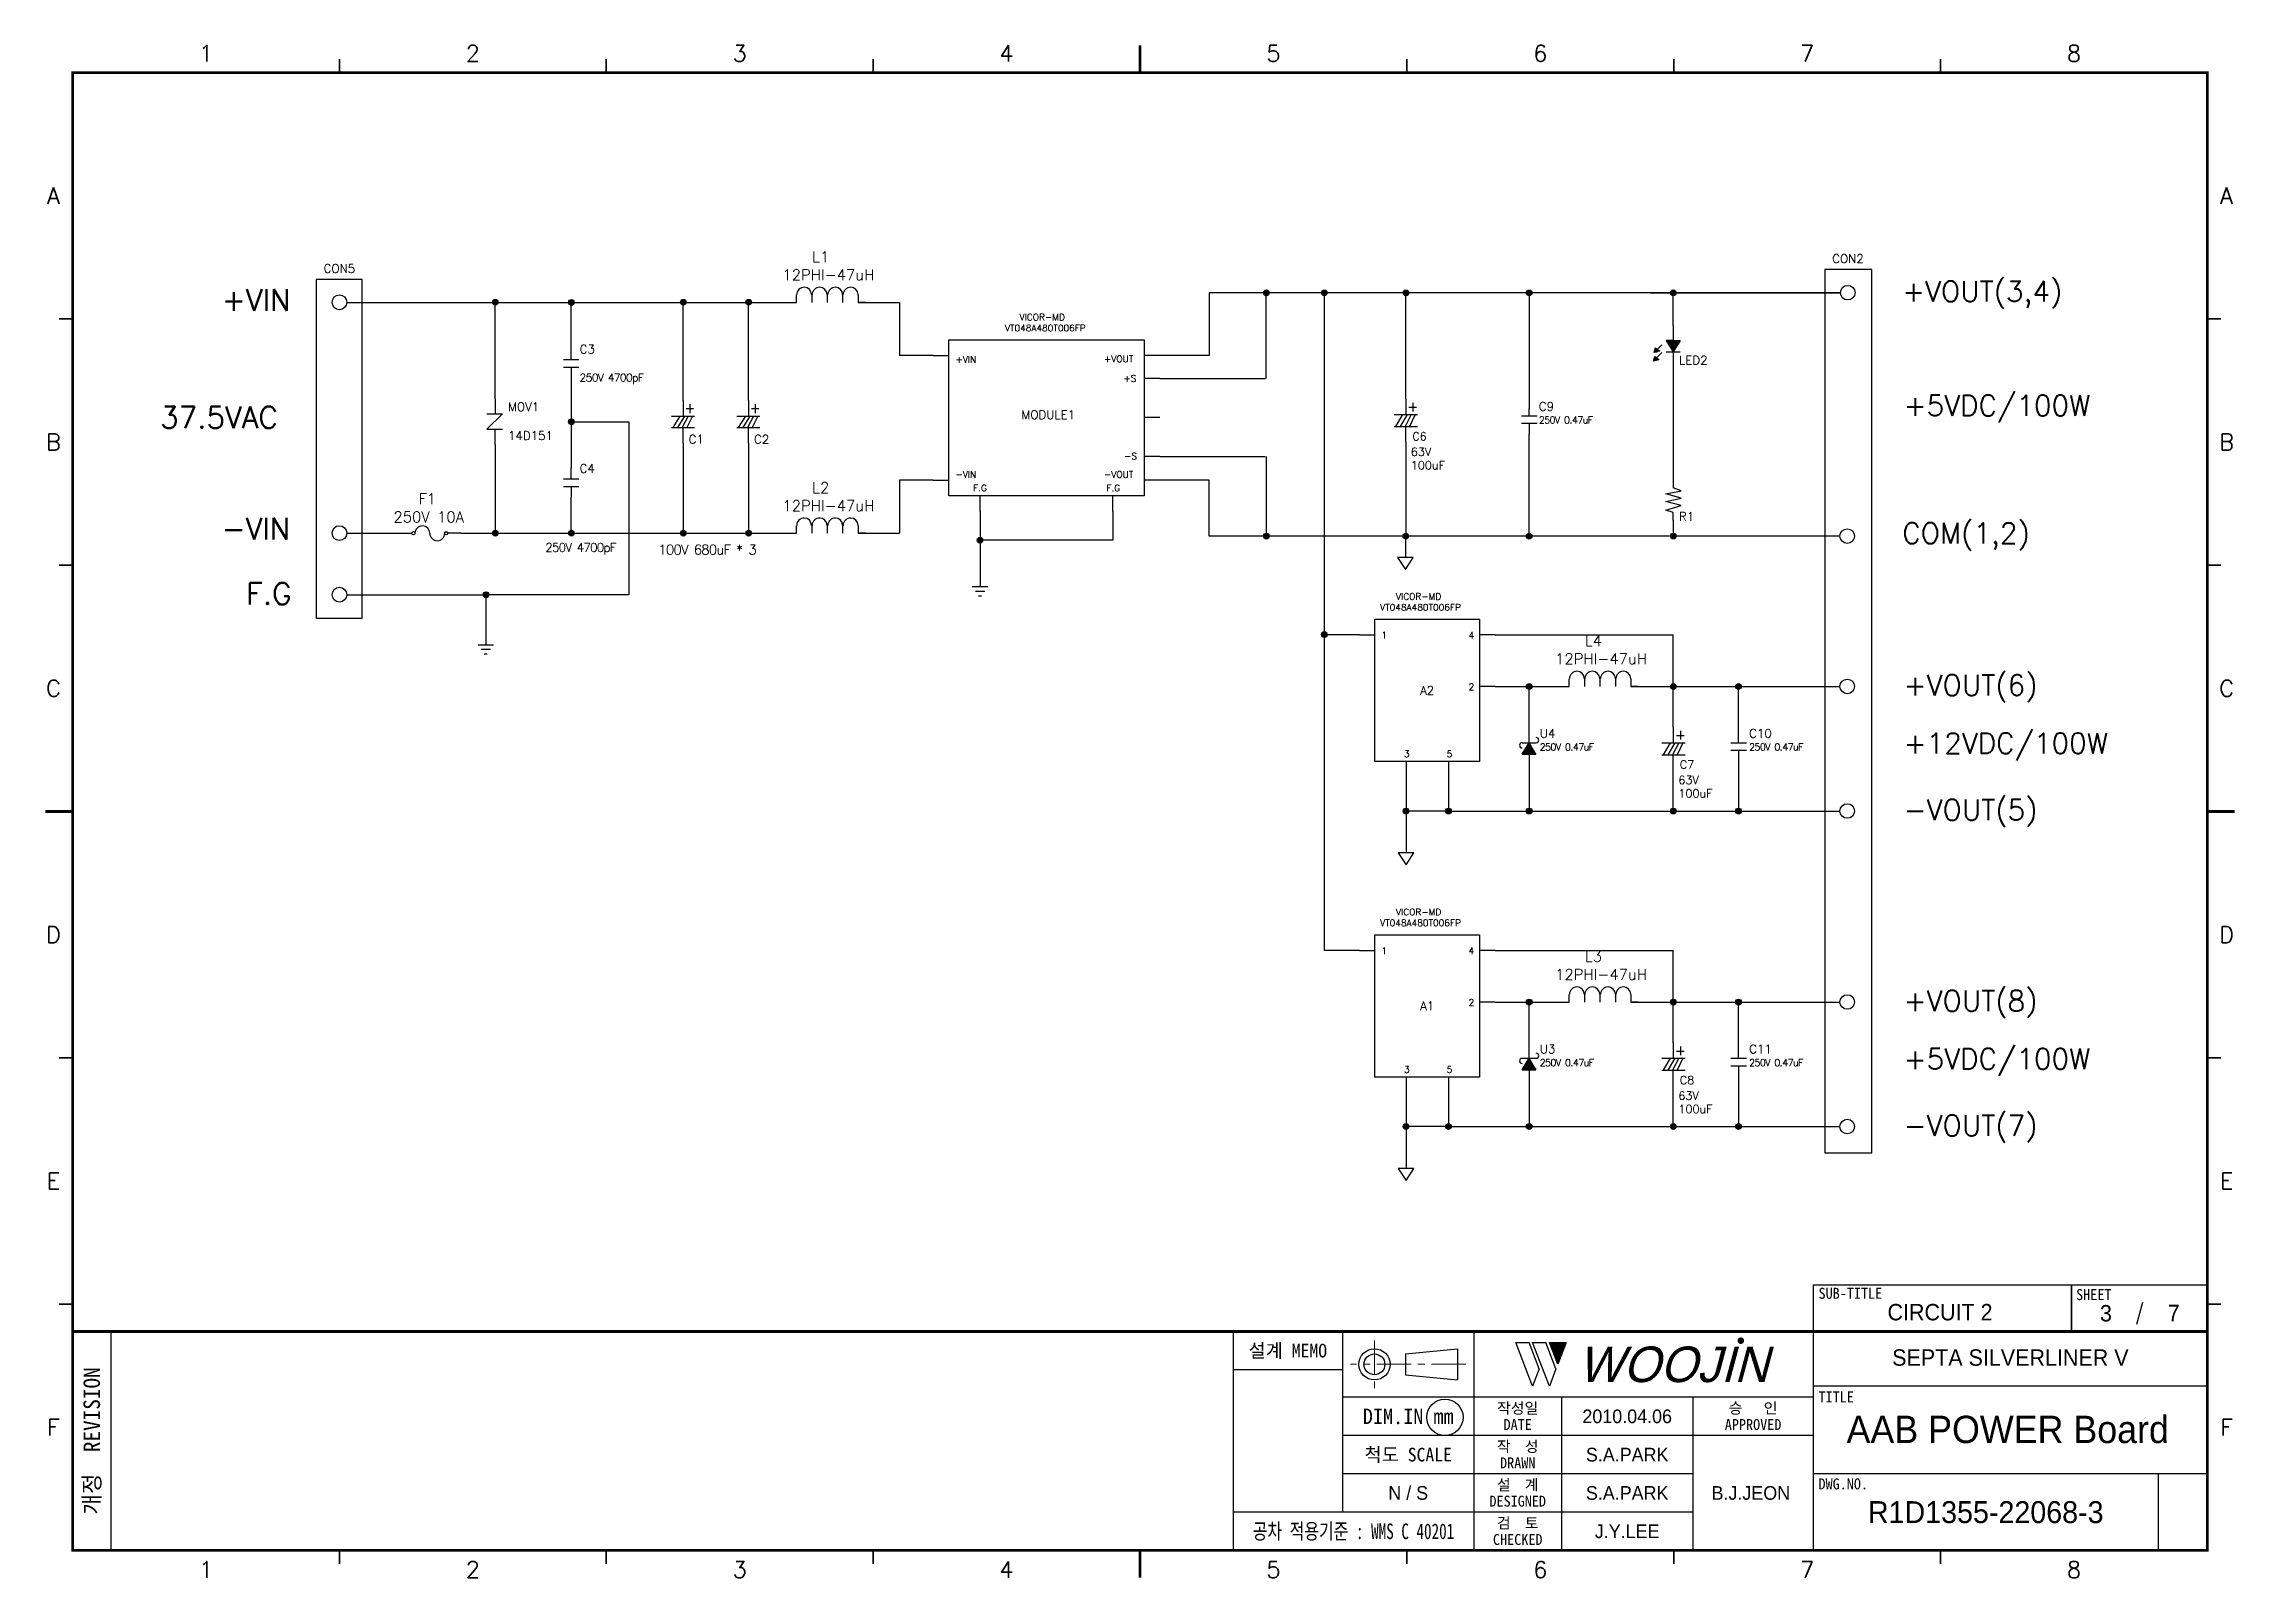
# Model space of a CAD drawing. Extents: x -1 to 953, y 0 to 280.
# Drawn here: x -0.8 to 399.7, y -0.2 to 280.2 of the extents above; entities that cross this region are included whole.
import ezdxf
from ezdxf.enums import TextEntityAlignment as Align

# ---------------------------------------------------------------- set-up
doc = ezdxf.new("R2010")
doc.units = 0
doc.header["$LTSCALE"] = 5
doc.header["$MEASUREMENT"] = 0
doc.linetypes.add('CENTER', pattern=[2, 1.25, -0.25, 0.25, -0.25])
doc.layers.get('0').update_dxf_attribs({"linetype": 'CONTINUOUS', "lineweight": 25})
for name, color, linetype, lineweight in [('2', 2, 'CENTER', 13), ('4', 4, 'CONTINUOUS', 18), ('6', 6, 'CONTINUOUS', 13)]:
    doc.layers.add(name, color=color, linetype=linetype, lineweight=lineweight)
for name, color, linetype in [('_______1', 160, 'CONTINUOUS'), ('SHEET', 3, 'CONTINUOUS'), ('문자', 4, 'CONTINUOUS'), ('테두리', 3, 'CONTINUOUS')]:
    doc.layers.add(name, color=color, linetype=linetype)
doc.styles.add('MARK', font='ARLRDBD.TTF')
doc.styles.get("Standard").update_dxf_attribs({"font": 'simplex.shx'})
doc.styles.add('굴림', font='')
doc.styles.add('굴림체', font='')
doc.styles.get('굴림').set_extended_font_data('Gulim')
doc.styles.get('굴림체').set_extended_font_data('GulimChe')

msp = doc.modelspace()

# ---------------------------------------------------------------- texts
at = {"linetype": 'Continuous', "lineweight": 0}
for s, p in [('C6', (250.49, 208.54)), ('C7', (299.37, 148.58)), ('C8', (299.37, 90.92))]:
    msp.add_text(s, height=1.5, dxfattribs=at).set_placement(p, align=Align.MIDDLE_CENTER)
at = {"color": 4, "style": '굴림'}
for s, p in [('2010.04.06', (288.43, 29.5)), ('S.A.PARK', (288.43, 22.5)), ('S.A.PARK', (288.43, 15.5)), ('B.J.JEON', (311.02, 15.5)), ('J.Y.LEE', (288.43, 8.5))]:
    msp.add_text(s, height=2.5, dxfattribs=at).set_placement(p, align=Align.MIDDLE_CENTER)
at = {"linetype": 'Continuous', "lineweight": 0}
for s, insert, char_height, width, attachment_point in [('    L1\\P12PHI-47uH', (134.1, 242.34), 1.98, 21.0456, 1), ('CON2', (325.88, 241.8), 1.584, 21.0456, 1), ('CON5', (50.28, 239.99), 1.584, 21.0456, 1), ('+VOUT(3,4)', (338.67, 236.91), 3.75, 12.6973, 1), ('+VIN', (31.69, 235.42), 3.96, 21.0456, 1), ('{\\W3.23721; }VICOR-MD\\PVT048A480T006FP', (174.76, 230.93), 1.2, 15.9437, 1), ('C3\\P\\P{\\H0.9x;\\T0.9;250V 4700pF}', (97.06, 225.27), 1.584, 21.0456, 1), ('+VIN', (165.72, 223.18), 1.2, 15.9437, 1), ('+VOUT', (192.85, 223.29), 1.2, 15.9437, 1), ('LED2', (297.89, 223.22), 1.584, 21.0456, 1), ('+S', (196.4, 219.72), 1.2, 15.9437, 1), ('+5VDC/100W', (338.95, 216.05), 3.75, 12.6973, 1), ('37.5VAC', (20.41, 213.99), 3.96, 21.0456, 1), ('MOV1\\P\\P14D151', (83.97, 214.74), 1.584, 21.0456, 1), ('MODULE1', (177.78, 213.28), 1.575, 15.9437, 1), ('C9\\P{\\H0.8x;\\T0.9;250V 0.47uF}', (272.29, 214.8), 1.584, 21.0456, 1), ('C1', (116.98, 208.79), 1.584, 21.0456, 1), ('C2', (128.92, 208.79), 1.584, 21.0456, 1), ('-S', (196.51, 205.54), 1.2, 15.9437, 1), ('63V', (248.9, 206.46), 1.5, 18.5247, 1), ('C4', (97.06, 203.46), 1.584, 21.0456, 1), ('-VIN', (165.72, 202.19), 1.2, 15.9437, 1), ('-VOUT', (192.85, 202.19), 1.2, 15.9437, 1), ('100uF', (248.9, 204.01), 1.5, 18.5247, 1), ('{\\W5.26871; }F1\\P{\\W1.90029; }250V 10A', (60.47, 198.11), 1.98, 21.0456, 1), ('    L2\\P12PHI-47uH', (134.1, 200.16), 1.98, 21.0456, 1), ('F.G', (168.95, 199.7), 1.2, 15.9437, 1), ('F.G', (193.28, 199.7), 1.2, 15.9437, 1), ('-VIN', (31.65, 193.66), 3.96, 21.0456, 1), ('R1', (297.89, 194.7), 1.584, 21.0456, 1), ('COM(1,2)', (338.67, 192.71), 3.75, 12.6973, 1), ('{\\W0.45979;\\T0.9; \\W1;250V 4700pF}', (90.23, 189.04), 1.584, 15.7398, 1), ('{\\W0.33191;\\T0.9; \\W1;100V 680uF * 3 }', (111, 188.73), 1.782, 21.0456, 1), ('F.G', (36.14, 181.8), 3.96, 21.0456, 1), ('{\\W4.71025; }VICOR-MD\\P{\\W1.18393; }VT048A480T006FP', (242.31, 179.9), 1.2, 19.1423, 1), ('1', (243.53, 172.8), 1.2, 15.9437, 1), ('4', (259.45, 172.8), 1.2, 15.9437, 1), ('    L4\\P12PHI-47uH', (275.26, 172.18), 1.98, 21.0456, 1), ('+VOUT(6)', (338.96, 164.95), 3.75, 12.6973, 1), ('A2', (251.88, 162.13), 1.575, 19.1423, 5), ('2', (259.45, 163.37), 1.2, 15.9437, 1), ('U4\\P{\\H0.8x;\\T0.9;250V 0.47uF}', (272.46, 155.06), 1.584, 21.0456, 1), ('C10\\P{\\H0.8x;\\T0.9;250V 0.47uF}', (310.71, 155.06), 1.584, 21.0456, 1), ('+12VDC/100W', (338.95, 154.34), 3.75, 12.6973, 1), ('3', (247.66, 151.13), 1.2, 15.9437, 1), ('5', (255.46, 151.13), 1.2, 15.9437, 1), ('63V', (297.78, 146.5), 1.5, 18.5247, 1), ('100uF', (297.78, 144.05), 1.5, 18.5247, 1), ('-VOUT(5)', (338.96, 142.18), 3.75, 12.6973, 1), ('{\\W4.71025; }VICOR-MD\\P{\\W1.18393; }VT048A480T006FP', (242.31, 122.24), 1.2, 19.1423, 1), ('1', (243.53, 115.14), 1.2, 15.9437, 1), ('4', (259.45, 115.14), 1.2, 15.9437, 1), ('    L3\\P12PHI-47uH', (275.26, 114.52), 1.98, 21.0456, 1), ('A1', (251.88, 104.47), 1.575, 19.1423, 5), ('2', (259.45, 105.71), 1.2, 15.9437, 1), ('+VOUT(8)', (338.96, 107.29), 3.75, 12.6973, 1), ('U3\\P{\\H0.8x;\\T0.9;250V 0.47uF}', (272.46, 97.4), 1.584, 21.0456, 1), ('C11\\P{\\H0.8x;\\T0.9;250V 0.47uF}', (310.71, 97.4), 1.584, 21.0456, 1), ('+5VDC/100W', (338.95, 96.68), 3.75, 12.6973, 1), ('3', (247.66, 93.47), 1.2, 15.9437, 1), ('5', (255.46, 93.47), 1.2, 15.9437, 1), ('63V', (297.78, 88.83), 1.5, 18.5247, 1), ('100uF', (297.78, 86.39), 1.5, 18.5247, 1), ('-VOUT(7)', (338.96, 84.52), 3.75, 12.6973, 1)]:
    msp.add_mtext(s, dxfattribs=dict(at, insert=insert, char_height=char_height, width=width, attachment_point=attachment_point))
at = {"layer": '4', "style": '굴림'}
for s, height, p in [('CIRCUIT 2', 3, (345.58, 48.53)), ('3', 3, (375.89, 48.33)), ('7', 3, (388.28, 48.38)), ('SEPTA SILVERLINER V', 3, (358.43, 40.24)), ('AAB POWER Board', 5, (357.95, 27.11))]:
    msp.add_text(s, height=height, dxfattribs=at).set_placement(p, align=Align.MIDDLE_CENTER)
at = {"layer": '6', "char_height": 3.5278, "width": 39.2183, "attachment_point": 4}
for insert in [(295.11, 181.28), (295.11, 173.63)]:
    msp.add_mtext('{\\fﾱﾼﾸﾲ|b0|i0|c129;\\C7;', dxfattribs=dict(at, insert=insert))
at = {"layer": '문자', "style": '굴림'}
for s, height, p in [('N / S', 2.5, (248.43, 15.5)), ('R1D1355-22068-3', 4, (353.93, 12))]:
    msp.add_text(s, height=height, dxfattribs=at).set_placement(p, align=Align.MIDDLE_CENTER)

# ---------------------------------------------------------------- blocks, each defined once
blk = doc.blocks.new('B')
at = {"layer": '문자'}
blk.add_hatch(color=256, dxfattribs=at).paths.add_polyline_path([(13.79, 10), (15.31, 6), (16.84, 10)])
at = {"color": 4, "const_width": 0.6}
blk.add_lwpolyline([(48.46, 10.32, 1), (49.06, 10.32, 1)], format="xyb", close=True, dxfattribs=at)
at = {"layer": '문자'}
for p, q in [((10.73, 2), (7.68, 10)), ((7.68, 10), (10.09, 10)), ((11.94, 5.16), (10.09, 10)), ((10.73, 10), (13.15, 10)), ((13.79, 2), (10.73, 10)), ((14.99, 5.16), (13.15, 10)), ((13.79, 10), (16.84, 10)), ((15.31, 6), (13.79, 10)), ((16.84, 10), (15.31, 6)), ((11.94, 5.16), (10.73, 2)), ((14.99, 5.16), (13.79, 2))]:
    blk.add_line(p, q, dxfattribs=at)
at = {"layer": '문자', "style": 'MARK', "oblique": 15}
blk.add_text('WOOJIN', height=6.5, dxfattribs=at).set_placement((36.4, 6), align=Align.MIDDLE_CENTER)
blk = doc.blocks.new('C')
blk.add_line((15, 285), (15, 285))
at = {"layer": '2'}
for p, q in [((252.83, 53.35), (252.83, 44.65)), ((269.53, 49), (248.48, 49))]:
    blk.add_line(p, q, dxfattribs=at)
at = {"layer": 'SHEET'}
for p, q in [((393.14, 60.3), (392.07, 56.28)), ((22, 55), (22, 15)), ((227, 55), (227, 15)), ((247, 55), (247, 22)), ((271, 55), (271, 15)), ((271, 55), (271, 15)), ((333, 55), (333, 15)), ((247, 48), (227, 48)), ((405, 45), (333, 45)), ((333, 43), (247, 43)), ((287, 43), (287, 15)), ((311, 43), (311, 15)), ((333, 36), (247, 36)), ((311, 29), (247, 29)), ((405, 29), (333, 29)), ((396, 29), (396, 15)), ((311, 22), (227, 22))]:
    blk.add_line(p, q, dxfattribs=at)
at = {"layer": 'SHEET', "color": 4}
for p, q in [((258.53, 50.9), (268.03, 51.85)), ((258.53, 50.9), (258.53, 47.1)), ((268.03, 51.85), (268.03, 46.15)), ((258.53, 47.1), (268.03, 46.15))]:
    blk.add_line(p, q, dxfattribs=at)
at = {"layer": 'SHEET'}
for points in [[(333, 55), (380.19, 55), (380.19, 63.49), (333, 63.49)], [(380.19, 55), (405, 55), (405, 63.49), (380.19, 63.49)]]:
    blk.add_lwpolyline(points, close=True, dxfattribs=at)
at = {"layer": 'SHEET', "color": 4}
for radius in [2.85, 1.9]:
    blk.add_circle((252.83, 49), radius, dxfattribs=at)
at = {"layer": 'SHEET'}
blk.add_circle((265.7, 39.32), 3.32, dxfattribs=at)
at = {"layer": '테두리'}
blk.add_line((405, 285), (405, 15), dxfattribs=at)
for points, const_width in [([(210, 290), (210, 285)], 0.5), ([(15, 285), (15, 15), (405, 15), (405, 285), (15, 285)], 0.5), ([(63.75, 287.5), (63.75, 285)], 0.3), ([(112.5, 287.5), (112.5, 285)], 0.3), ([(161.25, 287.5), (161.25, 285)], 0.3), ([(258.75, 287.5), (258.75, 285)], 0.3), ([(307.5, 287.5), (307.5, 285)], 0.3), ([(356.25, 287.5), (356.25, 285)], 0.3), ([(12.5, 240), (15, 240)], 0.3), ([(407.5, 240), (405, 240)], 0.3), ([(12.5, 195), (15, 195)], 0.3), ([(407.5, 195), (405, 195)], 0.3), ([(10, 150), (15, 150)], 0.5), ([(410, 150), (405, 150)], 0.5), ([(12.5, 105), (15, 105)], 0.3), ([(407.5, 105), (405, 105)], 0.3), ([(12.5, 60), (15, 60)], 0.3), ([(407.5, 60), (405, 60)], 0.3), ([(15, 55), (405, 55)], 0.5), ([(63.75, 12.5), (63.75, 15)], 0.3), ([(112.5, 12.5), (112.5, 15)], 0.3), ([(161.25, 12.5), (161.25, 15)], 0.3), ([(210, 10), (210, 15)], 0.5), ([(258.75, 12.5), (258.75, 15)], 0.3), ([(307.5, 12.5), (307.5, 15)], 0.3), ([(356.25, 12.5), (356.25, 15)], 0.3)]:
    blk.add_lwpolyline(points, dxfattribs=dict(at, const_width=const_width))
blk.add_blockref('B', (271, 43))
at = {"layer": '문자'}
for s, p in [('1', (39.38, 288.5)), ('2', (88.12, 288.5)), ('3', (136.88, 288.5)), ('4', (185.62, 288.5)), ('5', (234.38, 288.5)), ('6', (283.12, 288.5)), ('7', (331.88, 288.5)), ('8', (380.62, 288.5)), ('A', (11.5, 262.5)), ('A', (408.5, 262.5)), ('B', (11.5, 217.5)), ('B', (408.5, 217.5)), ('C', (11.5, 172.5)), ('C', (408.5, 172.5)), ('D', (11.5, 127.5)), ('D', (408.5, 127.5)), ('E', (11.5, 82.5)), ('E', (408.5, 82.5)), ('F', (11.5, 37.5)), ('F', (408.5, 37.5)), ('1', (39.38, 11.5)), ('2', (88.12, 11.5)), ('3', (136.88, 11.5)), ('4', (185.62, 11.5)), ('5', (234.38, 11.5)), ('6', (283.12, 11.5)), ('7', (331.88, 11.5)), ('8', (380.62, 11.5))]:
    blk.add_text(s, height=3, dxfattribs=at).set_placement(p, align=Align.MIDDLE)
at = {"layer": '문자', "style": '굴림체'}
for s, height, p in [('SUB-TITLE', 2, (339.77, 61.98)), ('SHEET', 2, (384.24, 61.74)), ('설계 MEMO', 2.5, (237, 51.5)), ('DIM.IN mm', 2.85, (259, 39.5)), ('작성일', 2, (279, 41)), ('승   인', 2, (322, 41)), ('DATE', 2, (279, 38)), ('APPROVED', 2, (322, 38)), ('척도 SCALE', 2.5, (259, 32.5)), ('작  성', 2, (279, 34)), ('설  계', 2, (279, 27)), ('DRAWN', 2, (279, 31)), ('DESIGNED', 2, (279, 24)), ('검  토', 2, (279, 20)), ('CHECKED', 2, (279, 17))]:
    blk.add_text(s, height=height, dxfattribs=at).set_placement(p, align=Align.MIDDLE_CENTER)
blk.add_text('개정  REVISION', height=3, rotation=90, dxfattribs=at).set_placement((18.5, 35), align=Align.MIDDLE_CENTER)
for s, p in [('TITLE', (333.95, 42.05)), ('DWG.NO.', (333.95, 26.15))]:
    blk.add_text(s, height=2, dxfattribs=at).set_placement(p)
at = {"layer": '문자', "style": '굴림체', "width": 0.75}
blk.add_text('공차 적용기준 : WMS C 40201', height=2.85, dxfattribs=at).set_placement((249, 18.5), align=Align.MIDDLE_CENTER)

# ---------------------------------------------------------------- hatches: boundary and pattern name
at = {"layer": '_______1'}
h = msp.add_hatch(color=7, dxfattribs=at)
edge = h.paths.add_edge_path()
edge.add_spline(control_points=[(81.65, 232.51), (81.92, 232.51), (82.15, 232.79), (82.15, 233.07), (82.15, 233.34), (81.92, 233.57), (81.65, 233.57), (81.37, 233.57), (81.09, 233.34), (81.09, 233.07), (81.09, 232.79), (81.37, 232.51), (81.65, 232.51)], knot_values=[0, 0, 0, 0, 1, 1, 1, 2, 2, 2, 3, 3, 3, 4, 4, 4, 4], degree=3, periodic=0)
h = msp.add_hatch(color=7, dxfattribs=at)
edge = h.paths.add_edge_path()
edge.add_spline(control_points=[(95.56, 232.49), (95.84, 232.49), (96.07, 232.77), (96.07, 233.04), (96.07, 233.32), (95.84, 233.55), (95.56, 233.55), (95.29, 233.55), (95.01, 233.32), (95.01, 233.04), (95.01, 232.77), (95.29, 232.49), (95.56, 232.49)], knot_values=[0, 0, 0, 0, 1, 1, 1, 2, 2, 2, 3, 3, 3, 4, 4, 4, 4], degree=3, periodic=0)
h = msp.add_hatch(color=7, dxfattribs=at)
edge = h.paths.add_edge_path()
edge.add_spline(control_points=[(115.99, 232.51), (116.27, 232.51), (116.5, 232.79), (116.5, 233.07), (116.5, 233.34), (116.27, 233.57), (115.99, 233.57), (115.71, 233.57), (115.44, 233.34), (115.44, 233.07), (115.44, 232.79), (115.71, 232.51), (115.99, 232.51)], knot_values=[0, 0, 0, 0, 1, 1, 1, 2, 2, 2, 3, 3, 3, 4, 4, 4, 4], degree=3, periodic=0)
h = msp.add_hatch(color=7, dxfattribs=at)
edge = h.paths.add_edge_path()
edge.add_spline(control_points=[(127.93, 232.51), (128.21, 232.51), (128.44, 232.79), (128.44, 233.07), (128.44, 233.34), (128.21, 233.57), (127.93, 233.57), (127.66, 233.57), (127.38, 233.34), (127.38, 233.07), (127.38, 232.79), (127.66, 232.51), (127.93, 232.51)], knot_values=[0, 0, 0, 0, 1, 1, 1, 2, 2, 2, 3, 3, 3, 4, 4, 4, 4], degree=3, periodic=0)
h = msp.add_hatch(color=7, dxfattribs=at)
edge = h.paths.add_edge_path()
edge.add_spline(control_points=[(222.52, 234.24), (222.8, 234.24), (223.03, 234.51), (223.03, 234.79), (223.03, 235.07), (222.8, 235.3), (222.52, 235.3), (222.25, 235.3), (221.97, 235.07), (221.97, 234.79), (221.97, 234.51), (222.25, 234.24), (222.52, 234.24)], knot_values=[0, 0, 0, 0, 1, 1, 1, 2, 2, 2, 3, 3, 3, 4, 4, 4, 4], degree=3, periodic=0)
h = msp.add_hatch(color=7, dxfattribs=at)
edge = h.paths.add_edge_path()
edge.add_spline(control_points=[(233.11, 234.21), (233.38, 234.21), (233.61, 234.49), (233.61, 234.77), (233.61, 235.04), (233.38, 235.27), (233.11, 235.27), (232.83, 235.27), (232.55, 235.04), (232.55, 234.77), (232.55, 234.49), (232.83, 234.21), (233.11, 234.21)], knot_values=[0, 0, 0, 0, 1, 1, 1, 2, 2, 2, 3, 3, 3, 4, 4, 4, 4], degree=3, periodic=0)
h = msp.add_hatch(color=7, dxfattribs=at)
edge = h.paths.add_edge_path()
edge.add_spline(control_points=[(248.03, 234.21), (248.3, 234.21), (248.53, 234.49), (248.53, 234.77), (248.53, 235.04), (248.3, 235.27), (248.03, 235.27), (247.75, 235.27), (247.47, 235.04), (247.47, 234.77), (247.47, 234.49), (247.75, 234.21), (248.03, 234.21)], knot_values=[0, 0, 0, 0, 1, 1, 1, 2, 2, 2, 3, 3, 3, 4, 4, 4, 4], degree=3, periodic=0)
h = msp.add_hatch(color=7, dxfattribs=at)
edge = h.paths.add_edge_path()
edge.add_spline(control_points=[(270.53, 234.21), (270.8, 234.21), (271.03, 234.49), (271.03, 234.77), (271.03, 235.04), (270.8, 235.27), (270.53, 235.27), (270.25, 235.27), (269.97, 235.04), (269.97, 234.77), (269.97, 234.49), (270.25, 234.21), (270.53, 234.21)], knot_values=[0, 0, 0, 0, 1, 1, 1, 2, 2, 2, 3, 3, 3, 4, 4, 4, 4], degree=3, periodic=0)
h = msp.add_hatch(color=7, dxfattribs=at)
edge = h.paths.add_edge_path()
edge.add_spline(control_points=[(296.86, 234.24), (297.14, 234.24), (297.37, 234.51), (297.37, 234.79), (297.37, 235.07), (297.14, 235.3), (296.86, 235.3), (296.58, 235.3), (296.31, 235.07), (296.31, 234.79), (296.31, 234.51), (296.58, 234.24), (296.86, 234.24)], knot_values=[0, 0, 0, 0, 1, 1, 1, 2, 2, 2, 3, 3, 3, 4, 4, 4, 4], degree=3, periodic=0)
h = msp.add_hatch(color=7, dxfattribs=at)
edge = h.paths.add_edge_path()
edge.add_spline(control_points=[(95.56, 210.69), (95.84, 210.69), (96.07, 210.96), (96.07, 211.24), (96.07, 211.52), (95.84, 211.75), (95.56, 211.75), (95.29, 211.75), (95.01, 211.52), (95.01, 211.24), (95.01, 210.96), (95.29, 210.69), (95.56, 210.69)], knot_values=[0, 0, 0, 0, 1, 1, 1, 2, 2, 2, 3, 3, 3, 4, 4, 4, 4], degree=3, periodic=0)
h = msp.add_hatch(color=7, dxfattribs=at)
edge = h.paths.add_edge_path()
edge.add_spline(control_points=[(81.65, 190.33), (81.92, 190.33), (82.15, 190.61), (82.15, 190.89), (82.15, 191.16), (81.92, 191.39), (81.65, 191.39), (81.37, 191.39), (81.09, 191.16), (81.09, 190.89), (81.09, 190.61), (81.37, 190.33), (81.65, 190.33)], knot_values=[0, 0, 0, 0, 1, 1, 1, 2, 2, 2, 3, 3, 3, 4, 4, 4, 4], degree=3, periodic=0)
h = msp.add_hatch(color=7, dxfattribs=at)
edge = h.paths.add_edge_path()
edge.add_spline(control_points=[(95.56, 190.31), (95.84, 190.31), (96.07, 190.59), (96.07, 190.86), (96.07, 191.14), (95.84, 191.37), (95.56, 191.37), (95.29, 191.37), (95.01, 191.14), (95.01, 190.86), (95.01, 190.59), (95.29, 190.31), (95.56, 190.31)], knot_values=[0, 0, 0, 0, 1, 1, 1, 2, 2, 2, 3, 3, 3, 4, 4, 4, 4], degree=3, periodic=0)
h = msp.add_hatch(color=7, dxfattribs=at)
edge = h.paths.add_edge_path()
edge.add_spline(control_points=[(115.99, 190.31), (116.27, 190.31), (116.5, 190.59), (116.5, 190.86), (116.5, 191.14), (116.27, 191.37), (115.99, 191.37), (115.71, 191.37), (115.44, 191.14), (115.44, 190.86), (115.44, 190.59), (115.71, 190.31), (115.99, 190.31)], knot_values=[0, 0, 0, 0, 1, 1, 1, 2, 2, 2, 3, 3, 3, 4, 4, 4, 4], degree=3, periodic=0)
h = msp.add_hatch(color=7, dxfattribs=at)
edge = h.paths.add_edge_path()
edge.add_spline(control_points=[(127.93, 190.31), (128.21, 190.31), (128.44, 190.59), (128.44, 190.86), (128.44, 191.14), (128.21, 191.37), (127.93, 191.37), (127.66, 191.37), (127.38, 191.14), (127.38, 190.86), (127.38, 190.59), (127.66, 190.31), (127.93, 190.31)], knot_values=[0, 0, 0, 0, 1, 1, 1, 2, 2, 2, 3, 3, 3, 4, 4, 4, 4], degree=3, periodic=0)
h = msp.add_hatch(color=7, dxfattribs=at)
edge = h.paths.add_edge_path()
edge.add_spline(control_points=[(170.21, 189.06), (170.49, 189.06), (170.72, 189.34), (170.72, 189.62), (170.72, 189.89), (170.49, 190.12), (170.21, 190.12), (169.94, 190.12), (169.66, 189.89), (169.66, 189.62), (169.66, 189.34), (169.94, 189.06), (170.21, 189.06)], knot_values=[0, 0, 0, 0, 1, 1, 1, 2, 2, 2, 3, 3, 3, 4, 4, 4, 4], degree=3, periodic=0)
h = msp.add_hatch(color=7, dxfattribs=at)
edge = h.paths.add_edge_path()
edge.add_spline(control_points=[(222.52, 189.8), (222.8, 189.8), (223.03, 190.08), (223.03, 190.35), (223.03, 190.63), (222.8, 190.86), (222.52, 190.86), (222.25, 190.86), (221.97, 190.63), (221.97, 190.35), (221.97, 190.08), (222.25, 189.8), (222.52, 189.8)], knot_values=[0, 0, 0, 0, 1, 1, 1, 2, 2, 2, 3, 3, 3, 4, 4, 4, 4], degree=3, periodic=0)
h = msp.add_hatch(color=7, dxfattribs=at)
edge = h.paths.add_edge_path()
edge.add_spline(control_points=[(247.98, 189.75), (248.25, 189.75), (248.49, 190.03), (248.49, 190.31), (248.49, 190.58), (248.25, 190.82), (247.98, 190.82), (247.7, 190.82), (247.43, 190.58), (247.43, 190.31), (247.43, 190.03), (247.7, 189.75), (247.98, 189.75)], knot_values=[0, 0, 0, 0, 1, 1, 1, 2, 2, 2, 3, 3, 3, 4, 4, 4, 4], degree=3, periodic=0)
h = msp.add_hatch(color=7, dxfattribs=at)
edge = h.paths.add_edge_path()
edge.add_spline(control_points=[(270.53, 189.78), (270.8, 189.78), (271.03, 190.05), (271.03, 190.33), (271.03, 190.61), (270.8, 190.84), (270.53, 190.84), (270.25, 190.84), (269.97, 190.61), (269.97, 190.33), (269.97, 190.05), (270.25, 189.78), (270.53, 189.78)], knot_values=[0, 0, 0, 0, 1, 1, 1, 2, 2, 2, 3, 3, 3, 4, 4, 4, 4], degree=3, periodic=0)
h = msp.add_hatch(color=7, dxfattribs=at)
edge = h.paths.add_edge_path()
edge.add_spline(control_points=[(296.86, 189.8), (297.14, 189.8), (297.37, 190.08), (297.37, 190.35), (297.37, 190.63), (297.14, 190.86), (296.86, 190.86), (296.58, 190.86), (296.31, 190.63), (296.31, 190.35), (296.31, 190.08), (296.58, 189.8), (296.86, 189.8)], knot_values=[0, 0, 0, 0, 1, 1, 1, 2, 2, 2, 3, 3, 3, 4, 4, 4, 4], degree=3, periodic=0)
h = msp.add_hatch(color=7, dxfattribs=at)
edge = h.paths.add_edge_path()
edge.add_spline(control_points=[(79.96, 179.08), (80.24, 179.08), (80.47, 179.36), (80.47, 179.64), (80.47, 179.91), (80.24, 180.14), (79.96, 180.14), (79.69, 180.14), (79.41, 179.91), (79.41, 179.64), (79.41, 179.36), (79.69, 179.08), (79.96, 179.08)], knot_values=[0, 0, 0, 0, 1, 1, 1, 2, 2, 2, 3, 3, 3, 4, 4, 4, 4], degree=3, periodic=0)
h = msp.add_hatch(color=7, dxfattribs=at)
edge = h.paths.add_edge_path()
edge.add_spline(control_points=[(233.11, 171.78), (233.38, 171.78), (233.61, 172.05), (233.61, 172.33), (233.61, 172.61), (233.38, 172.84), (233.11, 172.84), (232.83, 172.84), (232.55, 172.61), (232.55, 172.33), (232.55, 172.05), (232.83, 171.78), (233.11, 171.78)], knot_values=[0, 0, 0, 0, 1, 1, 1, 2, 2, 2, 3, 3, 3, 4, 4, 4, 4], degree=3, periodic=0)
h = msp.add_hatch(color=7, dxfattribs=at)
edge = h.paths.add_edge_path()
edge.add_spline(control_points=[(270.53, 162.32), (270.8, 162.32), (271.03, 162.6), (271.03, 162.88), (271.03, 163.15), (270.8, 163.38), (270.53, 163.38), (270.25, 163.38), (269.97, 163.15), (269.97, 162.88), (269.97, 162.6), (270.25, 162.32), (270.53, 162.32)], knot_values=[0, 0, 0, 0, 1, 1, 1, 2, 2, 2, 3, 3, 3, 4, 4, 4, 4], degree=3, periodic=0)
h = msp.add_hatch(color=7, dxfattribs=at)
edge = h.paths.add_edge_path()
edge.add_spline(control_points=[(296.86, 162.32), (297.14, 162.32), (297.37, 162.6), (297.37, 162.88), (297.37, 163.15), (297.14, 163.38), (296.86, 163.38), (296.58, 163.38), (296.31, 163.15), (296.31, 162.88), (296.31, 162.6), (296.58, 162.32), (296.86, 162.32)], knot_values=[0, 0, 0, 0, 1, 1, 1, 2, 2, 2, 3, 3, 3, 4, 4, 4, 4], degree=3, periodic=0)
h = msp.add_hatch(color=7, dxfattribs=at)
edge = h.paths.add_edge_path()
edge.add_spline(control_points=[(308.77, 162.32), (309.05, 162.32), (309.28, 162.6), (309.28, 162.88), (309.28, 163.15), (309.05, 163.38), (308.77, 163.38), (308.5, 163.38), (308.22, 163.15), (308.22, 162.88), (308.22, 162.6), (308.5, 162.32), (308.77, 162.32)], knot_values=[0, 0, 0, 0, 1, 1, 1, 2, 2, 2, 3, 3, 3, 4, 4, 4, 4], degree=3, periodic=0)
h = msp.add_hatch(color=7, dxfattribs=at)
edge = h.paths.add_edge_path()
edge.add_spline(control_points=[(248.03, 139.56), (248.3, 139.56), (248.53, 139.84), (248.53, 140.11), (248.53, 140.39), (248.3, 140.62), (248.03, 140.62), (247.75, 140.62), (247.47, 140.39), (247.47, 140.11), (247.47, 139.84), (247.75, 139.56), (248.03, 139.56)], knot_values=[0, 0, 0, 0, 1, 1, 1, 2, 2, 2, 3, 3, 3, 4, 4, 4, 4], degree=3, periodic=0)
h = msp.add_hatch(color=7, dxfattribs=at)
edge = h.paths.add_edge_path()
edge.add_spline(control_points=[(255.78, 139.56), (256.06, 139.56), (256.29, 139.84), (256.29, 140.11), (256.29, 140.39), (256.06, 140.62), (255.78, 140.62), (255.51, 140.62), (255.23, 140.39), (255.23, 140.11), (255.23, 139.84), (255.51, 139.56), (255.78, 139.56)], knot_values=[0, 0, 0, 0, 1, 1, 1, 2, 2, 2, 3, 3, 3, 4, 4, 4, 4], degree=3, periodic=0)
h = msp.add_hatch(color=7, dxfattribs=at)
edge = h.paths.add_edge_path()
edge.add_spline(control_points=[(270.53, 139.56), (270.8, 139.56), (271.03, 139.84), (271.03, 140.11), (271.03, 140.39), (270.8, 140.62), (270.53, 140.62), (270.25, 140.62), (269.97, 140.39), (269.97, 140.11), (269.97, 139.84), (270.25, 139.56), (270.53, 139.56)], knot_values=[0, 0, 0, 0, 1, 1, 1, 2, 2, 2, 3, 3, 3, 4, 4, 4, 4], degree=3, periodic=0)
h = msp.add_hatch(color=7, dxfattribs=at)
edge = h.paths.add_edge_path()
edge.add_spline(control_points=[(296.86, 139.56), (297.14, 139.56), (297.37, 139.84), (297.37, 140.11), (297.37, 140.39), (297.14, 140.62), (296.86, 140.62), (296.58, 140.62), (296.31, 140.39), (296.31, 140.11), (296.31, 139.84), (296.58, 139.56), (296.86, 139.56)], knot_values=[0, 0, 0, 0, 1, 1, 1, 2, 2, 2, 3, 3, 3, 4, 4, 4, 4], degree=3, periodic=0)
h = msp.add_hatch(color=7, dxfattribs=at)
edge = h.paths.add_edge_path()
edge.add_spline(control_points=[(308.77, 139.56), (309.05, 139.56), (309.28, 139.84), (309.28, 140.11), (309.28, 140.39), (309.05, 140.62), (308.77, 140.62), (308.5, 140.62), (308.22, 140.39), (308.22, 140.11), (308.22, 139.84), (308.5, 139.56), (308.77, 139.56)], knot_values=[0, 0, 0, 0, 1, 1, 1, 2, 2, 2, 3, 3, 3, 4, 4, 4, 4], degree=3, periodic=0)
h = msp.add_hatch(color=7, dxfattribs=at)
edge = h.paths.add_edge_path()
edge.add_spline(control_points=[(270.53, 104.66), (270.8, 104.66), (271.03, 104.94), (271.03, 105.22), (271.03, 105.49), (270.8, 105.72), (270.53, 105.72), (270.25, 105.72), (269.97, 105.49), (269.97, 105.22), (269.97, 104.94), (270.25, 104.66), (270.53, 104.66)], knot_values=[0, 0, 0, 0, 1, 1, 1, 2, 2, 2, 3, 3, 3, 4, 4, 4, 4], degree=3, periodic=0)
h = msp.add_hatch(color=7, dxfattribs=at)
edge = h.paths.add_edge_path()
edge.add_spline(control_points=[(296.86, 104.66), (297.14, 104.66), (297.37, 104.94), (297.37, 105.22), (297.37, 105.49), (297.14, 105.72), (296.86, 105.72), (296.58, 105.72), (296.31, 105.49), (296.31, 105.22), (296.31, 104.94), (296.58, 104.66), (296.86, 104.66)], knot_values=[0, 0, 0, 0, 1, 1, 1, 2, 2, 2, 3, 3, 3, 4, 4, 4, 4], degree=3, periodic=0)
h = msp.add_hatch(color=7, dxfattribs=at)
edge = h.paths.add_edge_path()
edge.add_spline(control_points=[(308.77, 104.66), (309.05, 104.66), (309.28, 104.94), (309.28, 105.22), (309.28, 105.49), (309.05, 105.72), (308.77, 105.72), (308.5, 105.72), (308.22, 105.49), (308.22, 105.22), (308.22, 104.94), (308.5, 104.66), (308.77, 104.66)], knot_values=[0, 0, 0, 0, 1, 1, 1, 2, 2, 2, 3, 3, 3, 4, 4, 4, 4], degree=3, periodic=0)
h = msp.add_hatch(color=7, dxfattribs=at)
edge = h.paths.add_edge_path()
edge.add_spline(control_points=[(248.03, 81.9), (248.3, 81.9), (248.53, 82.17), (248.53, 82.45), (248.53, 82.73), (248.3, 82.96), (248.03, 82.96), (247.75, 82.96), (247.47, 82.73), (247.47, 82.45), (247.47, 82.17), (247.75, 81.9), (248.03, 81.9)], knot_values=[0, 0, 0, 0, 1, 1, 1, 2, 2, 2, 3, 3, 3, 4, 4, 4, 4], degree=3, periodic=0)
h = msp.add_hatch(color=7, dxfattribs=at)
edge = h.paths.add_edge_path()
edge.add_spline(control_points=[(255.78, 81.9), (256.06, 81.9), (256.29, 82.17), (256.29, 82.45), (256.29, 82.73), (256.06, 82.96), (255.78, 82.96), (255.51, 82.96), (255.23, 82.73), (255.23, 82.45), (255.23, 82.17), (255.51, 81.9), (255.78, 81.9)], knot_values=[0, 0, 0, 0, 1, 1, 1, 2, 2, 2, 3, 3, 3, 4, 4, 4, 4], degree=3, periodic=0)
h = msp.add_hatch(color=7, dxfattribs=at)
edge = h.paths.add_edge_path()
edge.add_spline(control_points=[(270.53, 81.9), (270.8, 81.9), (271.03, 82.17), (271.03, 82.45), (271.03, 82.73), (270.8, 82.96), (270.53, 82.96), (270.25, 82.96), (269.97, 82.73), (269.97, 82.45), (269.97, 82.17), (270.25, 81.9), (270.53, 81.9)], knot_values=[0, 0, 0, 0, 1, 1, 1, 2, 2, 2, 3, 3, 3, 4, 4, 4, 4], degree=3, periodic=0)
h = msp.add_hatch(color=7, dxfattribs=at)
edge = h.paths.add_edge_path()
edge.add_spline(control_points=[(296.86, 81.9), (297.14, 81.9), (297.37, 82.17), (297.37, 82.45), (297.37, 82.73), (297.14, 82.96), (296.86, 82.96), (296.58, 82.96), (296.31, 82.73), (296.31, 82.45), (296.31, 82.17), (296.58, 81.9), (296.86, 81.9)], knot_values=[0, 0, 0, 0, 1, 1, 1, 2, 2, 2, 3, 3, 3, 4, 4, 4, 4], degree=3, periodic=0)
h = msp.add_hatch(color=7, dxfattribs=at)
edge = h.paths.add_edge_path()
edge.add_spline(control_points=[(308.77, 81.9), (309.05, 81.9), (309.28, 82.17), (309.28, 82.45), (309.28, 82.73), (309.05, 82.96), (308.77, 82.96), (308.5, 82.96), (308.22, 82.73), (308.22, 82.45), (308.22, 82.17), (308.5, 81.9), (308.77, 81.9)], knot_values=[0, 0, 0, 0, 1, 1, 1, 2, 2, 2, 3, 3, 3, 4, 4, 4, 4], degree=3, periodic=0)

# ---------------------------------------------------------------- linework, layer by layer
for p, q in [((155.48, 233.02), (155.48, 223.31)), ((233.11, 172.28), (233.11, 234.74)), ((296.86, 228.8), (296.86, 234.74)), ((161.64, 223.31), (155.48, 223.31)), ((161.64, 200.55), (155.48, 200.55)), ((155.48, 200.55), (155.48, 190.84)), ((296.86, 193.22), (296.86, 190.31)), ((75.36, 190.84), (135.24, 190.84)), ((327.3, 190.31), (212.08, 190.31)), ((233.11, 114.62), (233.11, 177.08)), ((239.5, 172.28), (233.11, 172.28)), ((242.31, 175.14), (261.45, 175.14)), ((296.86, 162.85), (296.86, 172.28)), ((270.53, 152.57), (270.53, 162.85)), ((290.46, 162.85), (327.3, 162.85)), ((296.86, 155.42), (296.86, 162.85)), ((308.77, 153.86), (308.77, 162.85)), ((270.53, 150.45), (270.53, 140.09)), ((308.77, 149.2), (308.77, 140.09)), ((296.86, 140.09), (296.86, 147.52)), ((255.78, 140.09), (327.3, 140.09)), ((242.31, 117.48), (261.45, 117.48)), ((239.5, 114.62), (233.11, 114.62)), ((296.86, 105.19), (296.86, 114.62)), ((270.53, 94.91), (270.53, 105.19)), ((290.46, 105.19), (327.3, 105.19)), ((296.86, 97.76), (296.86, 105.19)), ((308.77, 96.2), (308.77, 105.19)), ((270.53, 92.79), (270.53, 82.43)), ((296.86, 82.43), (296.86, 89.86)), ((308.77, 91.54), (308.77, 82.43)), ((255.78, 82.43), (327.3, 82.43))]:
    msp.add_line(p, q)
for centre, start, end in [((269.24, 152.09), 90, 270), ((271.82, 153.04), 270, 90), ((269.24, 94.43), 90, 270), ((271.82, 95.38), 270, 90)]:
    msp.add_arc(centre, 0.473, start, end)
at = {"layer": '_______1', "color": 7}
for p, q in [((48.94, 237.22), (48.94, 175.35)), ((57.33, 237.22), (48.94, 237.22)), ((57.33, 175.35), (57.33, 237.22)), ((324.54, 239.03), (324.54, 77.63)), ((333.11, 239.03), (324.54, 239.03)), ((333.11, 77.63), (333.11, 239.03)), ((54.51, 233.02), (135.24, 233.02)), ((54.51, 233.02), (57.33, 233.02)), ((81.6, 215.41), (81.6, 233.02)), ((95.52, 224.56), (95.52, 233)), ((115.95, 215.06), (115.95, 233.02)), ((127.89, 215.06), (127.89, 233.02)), ((135.24, 233.02), (136.67, 233.02)), ((135.24, 233.02), (136.67, 233.02)), ((136.67, 233.02), (136.67, 234.4)), ((139.48, 234.4), (139.48, 233.02)), ((142.25, 234.4), (142.25, 233.02)), ((145.1, 234.4), (145.1, 233.02)), ((147.92, 234.4), (147.92, 233.02)), ((147.92, 233.02), (149.3, 233.02)), ((149.3, 233.02), (147.92, 233.02)), ((149.3, 233.02), (155.48, 233.02)), ((212.08, 234.74), (212.08, 223.31)), ((327.39, 234.74), (212.08, 234.74)), ((222.48, 219.12), (222.48, 234.74)), ((247.98, 215.38), (247.98, 234.72)), ((270.53, 234.72), (270.53, 213.6)), ((292.68, 234.74), (327.3, 234.74)), ((327.3, 234.74), (324.44, 234.74)), ((296.86, 228.8), (296.86, 227.32)), ((95.52, 223.13), (95.52, 224.56)), ((164.5, 197.69), (164.5, 226.17)), ((164.5, 226.17), (200.17, 226.17)), ((200.17, 226.17), (200.17, 197.69)), ((294.74, 225.25), (293.36, 223.87)), ((293.36, 223.87), (293.63, 224.7)), ((293.54, 224.42), (293.95, 224.42)), ((293.59, 224.51), (293.82, 224.51)), ((293.63, 224.7), (294.19, 224.24)), ((293.63, 224.7), (293.63, 224.7)), ((293.63, 223.91), (293.63, 224.7)), ((293.77, 223.96), (293.77, 224.56)), ((293.91, 224), (293.91, 224.47)), ((294.05, 224.1), (294.05, 224.37)), ((296.86, 226.08), (295.57, 226.08)), ((295.57, 226.08), (296.86, 223.96)), ((295.57, 226.08), (296.86, 226.08)), ((295.57, 226.08), (295.57, 226.08)), ((295.71, 225.94), (296.86, 225.94)), ((295.75, 225.85), (295.75, 226.08)), ((295.75, 225.8), (296.86, 225.8)), ((295.84, 225.66), (296.86, 225.66)), ((295.89, 225.62), (295.89, 226.08)), ((295.98, 225.53), (296.86, 225.53)), ((296.03, 225.39), (296.03, 226.08)), ((296.03, 225.39), (296.86, 225.39)), ((296.12, 225.25), (296.86, 225.25)), ((296.17, 225.11), (296.17, 226.08)), ((296.17, 225.11), (296.86, 225.11)), ((296.31, 224.93), (296.31, 226.08)), ((296.31, 224.97), (296.86, 224.97)), ((296.35, 224.83), (296.86, 224.83)), ((296.44, 224.7), (296.44, 226.08)), ((296.44, 224.7), (296.86, 224.7)), ((296.54, 224.51), (296.86, 224.51)), ((296.58, 224.42), (296.58, 226.08)), ((296.63, 224.42), (296.86, 224.42)), ((296.72, 224.19), (296.72, 226.08)), ((296.86, 227.51), (296.86, 223.31)), ((296.86, 226.08), (298.1, 226.08)), ((298.1, 226.08), (296.86, 223.96)), ((296.86, 223.96), (296.86, 226.08)), ((296.86, 226.08), (298.1, 226.08)), ((296.86, 223.96), (296.86, 226.08)), ((296.86, 223.96), (296.86, 226.08)), ((296.86, 223.96), (296.86, 226.08)), ((296.86, 225.94), (298.06, 225.94)), ((296.86, 225.8), (297.97, 225.8)), ((296.86, 225.66), (297.92, 225.66)), ((296.86, 225.53), (297.78, 225.53)), ((296.86, 225.39), (297.73, 225.39)), ((296.86, 225.25), (297.64, 225.25)), ((296.86, 225.11), (297.55, 225.11)), ((296.86, 224.97), (297.46, 224.97)), ((296.86, 224.83), (297.37, 224.83)), ((296.86, 224.7), (297.27, 224.7)), ((296.86, 224.51), (297.18, 224.51)), ((296.86, 224.42), (297.14, 224.42)), ((297, 224.24), (297, 226.08)), ((297.14, 224.47), (297.14, 226.08)), ((297.27, 224.7), (297.27, 226.08)), ((297.41, 224.97), (297.41, 226.08)), ((297.55, 225.2), (297.55, 226.08)), ((297.73, 225.39), (297.73, 226.08)), ((297.83, 225.62), (297.83, 226.08)), ((298.01, 225.85), (298.01, 226.08)), ((298.1, 226.08), (298.1, 226.08)), ((94.09, 222.58), (96.9, 222.58)), ((94.09, 221.2), (96.9, 221.2)), ((95.52, 222.58), (95.52, 223.87)), ((95.52, 221.2), (95.52, 219.77)), ((95.52, 220.6), (95.52, 219.21)), ((161.64, 223.31), (164.5, 223.31)), ((203.03, 223.31), (200.17, 223.31)), ((212.08, 223.31), (203.03, 223.31)), ((293.22, 222.3), (293.49, 223.13)), ((294.19, 222.58), (293.22, 222.3)), ((293.22, 222.3), (293.22, 222.3)), ((293.22, 222.3), (293.22, 222.3)), ((293.26, 222.44), (293.77, 222.44)), ((293.31, 222.58), (294.19, 222.58)), ((294.37, 224.14), (293.36, 223.87)), ((293.36, 223.87), (293.36, 223.87)), ((293.36, 223.87), (293.36, 223.87)), ((294.74, 223.87), (293.36, 222.44)), ((293.36, 222.71), (294.05, 222.71)), ((293.36, 222.34), (293.36, 222.71)), ((293.4, 223.96), (293.91, 223.96)), ((293.4, 222.85), (293.86, 222.85)), ((293.49, 224.24), (294.19, 224.24)), ((293.49, 223.91), (293.49, 224.24)), ((293.49, 224.14), (294.37, 224.14)), ((293.49, 223.13), (294.05, 222.71)), ((293.49, 223.13), (293.49, 223.13)), ((293.49, 222.34), (293.49, 223.13)), ((293.49, 223.04), (293.63, 223.04)), ((293.63, 222.44), (293.63, 223.04)), ((293.77, 222.48), (293.77, 222.9)), ((293.91, 222.53), (293.91, 222.81)), ((294.05, 222.71), (294.19, 222.58)), ((294.05, 222.53), (294.05, 222.71)), ((294.19, 224.24), (294.37, 224.14)), ((294.19, 224.1), (294.19, 224.24)), ((294.19, 222.58), (294.19, 222.58)), ((294.37, 224.14), (294.37, 224.14)), ((295.57, 223.96), (298.1, 223.96)), ((296.67, 224.24), (296.86, 224.24)), ((296.81, 224.14), (296.86, 224.14)), ((296.86, 224.24), (297, 224.24)), ((296.86, 224.14), (296.95, 224.14)), ((296.86, 223.96), (296.86, 223.96)), ((296.86, 223.96), (296.86, 223.96)), ((296.86, 223.31), (296.86, 200.55)), ((95.52, 219.21), (95.52, 211.19)), ((203.03, 219.12), (200.17, 219.12)), ((203.03, 219.12), (222.29, 219.12)), ((80.12, 212.65), (82.98, 212.65)), ((80.12, 209.83), (82.98, 212.65)), ((81.6, 215.41), (81.6, 212.65)), ((115.95, 215.06), (115.95, 212.25)), ((116.5, 213.63), (117.88, 213.63)), ((117.19, 214.42), (117.19, 212.8)), ((127.89, 215.06), (127.89, 212.25)), ((128.44, 213.63), (129.82, 213.63)), ((129.13, 214.42), (129.13, 212.8)), ((245.88, 212.53), (250.12, 212.53)), ((247.41, 212.53), (246.12, 210.34)), ((248.26, 212.53), (246.98, 210.34)), ((248.98, 212.53), (247.84, 210.34)), ((247.98, 215.38), (247.98, 212.53)), ((248.55, 213.86), (249.93, 213.86)), ((249.69, 212.53), (248.69, 210.34)), ((249.26, 214.67), (249.26, 213.1)), ((269.15, 212.31), (271.96, 212.31)), ((270.53, 212.31), (270.53, 213.6)), ((80.12, 209.83), (82.98, 209.83)), ((81.6, 207.02), (81.6, 209.83)), ((95.52, 211.19), (95.52, 202.8)), ((95.52, 211.19), (106.03, 211.19)), ((106.03, 211.19), (106.03, 179.57)), ((113.82, 212.25), (118.02, 212.25)), ((113.82, 210.17), (118.02, 210.17)), ((115.39, 212.25), (114.1, 210.17)), ((116.22, 212.25), (114.93, 210.17)), ((116.91, 212.25), (115.81, 210.17)), ((115.95, 207.32), (115.95, 210.17)), ((117.65, 212.25), (116.64, 210.17)), ((125.77, 212.25), (129.96, 212.25)), ((125.77, 210.17), (129.96, 210.17)), ((127.33, 212.25), (126.04, 210.17)), ((128.16, 212.25), (126.87, 210.17)), ((128.85, 212.25), (127.75, 210.17)), ((127.89, 207.32), (127.89, 210.17)), ((129.59, 212.25), (128.58, 210.17)), ((203.03, 211.98), (200.17, 211.98)), ((245.88, 210.34), (250.12, 210.34)), ((247.98, 207.48), (247.98, 210.34)), ((269.15, 210.93), (271.96, 210.93)), ((270.53, 210.93), (270.53, 209.54)), ((270.53, 210.37), (270.53, 208.94)), ((270.53, 190.29), (270.53, 208.94)), ((81.6, 207.02), (81.6, 190.84)), ((115.95, 207.32), (115.95, 190.82)), ((127.89, 207.32), (127.89, 190.82)), ((203.03, 204.83), (200.17, 204.83)), ((203.03, 204.83), (222.29, 204.83)), ((222.48, 204.83), (222.48, 190.31)), ((247.98, 207.48), (247.98, 190.29)), ((94.09, 200.77), (96.9, 200.77)), ((95.52, 201.33), (95.52, 202.8)), ((95.52, 200.77), (95.52, 202.06)), ((161.64, 200.55), (164.5, 200.55)), ((203.03, 200.55), (200.17, 200.55)), ((212.08, 200.55), (203.03, 200.55)), ((212.08, 190.31), (212.08, 200.55)), ((296.86, 200.55), (296.86, 199.16)), ((94.09, 199.39), (96.9, 199.39)), ((95.52, 199.39), (95.52, 197.96)), ((95.52, 198.84), (95.52, 197.41)), ((95.52, 190.82), (95.52, 197.41)), ((200.17, 197.69), (164.5, 197.69)), ((170.21, 194.83), (170.21, 197.69)), ((194.45, 194.83), (194.45, 197.69)), ((295.48, 198.01), (298.29, 198.57)), ((298.29, 197.27), (295.48, 198.01)), ((295.48, 196.63), (298.29, 197.27)), ((298.29, 195.89), (295.48, 196.63)), ((298.29, 198.57), (296.86, 199.16)), ((170.21, 194.83), (170.21, 189.59)), ((194.45, 194.83), (194.45, 189.59)), ((295.48, 195.06), (298.29, 195.89)), ((296.86, 194.6), (295.48, 195.06)), ((296.86, 193.22), (296.86, 194.6)), ((54.51, 190.84), (66.41, 190.84)), ((54.51, 190.84), (57.33, 190.84)), ((64.38, 190.84), (66.32, 190.84)), ((75.36, 190.84), (72.96, 190.84)), ((135.24, 190.84), (136.67, 190.84)), ((135.24, 190.84), (136.67, 190.84)), ((136.67, 190.84), (136.67, 192.22)), ((139.48, 192.22), (139.48, 190.84)), ((142.25, 192.22), (142.25, 190.84)), ((145.1, 192.22), (145.1, 190.84)), ((147.92, 192.22), (147.92, 190.84)), ((147.92, 190.84), (149.3, 190.84)), ((149.3, 190.84), (147.92, 190.84)), ((149.3, 190.84), (155.48, 190.84)), ((194.45, 189.59), (170.21, 189.59)), ((170.21, 189.59), (170.21, 182.55)), ((247.93, 186.41), (246.5, 186.41)), ((246.5, 186.41), (247.93, 184.21)), ((247.93, 187.07), (247.93, 186.41)), ((247.93, 184.21), (249.36, 186.41)), ((249.36, 186.41), (247.93, 186.41)), ((168.78, 181.12), (171.64, 181.12)), ((169.36, 180.26), (171.07, 180.26)), ((170.21, 182.55), (170.21, 181.12)), ((54.51, 179.59), (79.92, 179.59)), ((54.51, 179.59), (57.33, 179.59)), ((106.03, 179.59), (79.92, 179.59)), ((79.92, 179.59), (79.92, 171.89)), ((169.93, 179.4), (170.5, 179.4)), ((48.94, 175.35), (57.33, 175.35)), ((239.5, 172.28), (242.31, 172.28)), ((242.31, 149.13), (242.31, 175.14)), ((261.45, 175.14), (261.45, 149.13)), ((264.31, 172.28), (261.45, 172.28)), ((264.31, 172.28), (296.86, 172.28)), ((78.53, 170.46), (81.35, 170.46)), ((79.09, 169.63), (80.75, 169.63)), ((79.64, 168.8), (80.19, 168.8)), ((79.92, 171.89), (79.92, 170.46)), ((277.83, 162.85), (277.83, 164.24)), ((280.64, 164.24), (280.64, 162.85)), ((283.41, 164.24), (283.41, 162.85)), ((286.27, 164.24), (286.27, 162.85)), ((289.08, 164.24), (289.08, 162.85)), ((264.31, 162.85), (261.45, 162.85)), ((264.31, 162.85), (276.4, 162.85)), ((276.4, 162.85), (277.83, 162.85)), ((276.4, 162.85), (277.83, 162.85)), ((289.08, 162.85), (290.46, 162.85)), ((290.46, 162.85), (289.08, 162.85)), ((269.24, 152.57), (271.82, 152.57)), ((269.24, 150.45), (270.53, 152.57)), ((270.34, 152.29), (270.53, 152.29)), ((270.39, 152.34), (270.39, 150.45)), ((270.48, 152.38), (270.53, 152.38)), ((271.77, 150.45), (270.53, 152.57)), ((270.53, 152.57), (270.53, 150.45)), ((270.53, 152.57), (270.53, 152.57)), ((270.53, 152.57), (270.53, 150.45)), ((270.53, 152.57), (270.53, 150.45)), ((270.53, 152.57), (270.53, 152.57)), ((270.53, 152.57), (270.53, 150.45)), ((270.53, 152.38), (270.62, 152.38)), ((270.53, 152.29), (270.67, 152.29)), ((270.67, 152.29), (270.67, 150.45)), ((294.76, 152.57), (299, 152.57)), ((296.29, 152.57), (295, 150.38)), ((297.15, 152.57), (295.86, 150.38)), ((297.86, 152.57), (296.72, 150.38)), ((296.86, 155.42), (296.86, 152.57)), ((297.43, 153.9), (298.81, 153.9)), ((298.57, 152.57), (297.57, 150.38)), ((298.15, 154.71), (298.15, 153.14)), ((307.39, 152.57), (310.2, 152.57)), ((308.77, 152.57), (308.77, 153.86)), ((261.45, 149.13), (242.31, 149.13)), ((248.03, 149.13), (248.03, 140.09)), ((255.78, 149.13), (255.78, 140.09)), ((270.53, 150.45), (269.24, 150.45)), ((269.24, 150.45), (270.53, 150.45)), ((269.24, 150.45), (269.24, 150.45)), ((269.38, 150.58), (270.53, 150.58)), ((269.42, 150.72), (270.53, 150.72)), ((269.42, 150.68), (269.42, 150.45)), ((269.51, 150.86), (270.53, 150.86)), ((269.56, 150.91), (269.56, 150.45)), ((269.65, 151), (270.53, 151)), ((269.7, 151.14), (270.53, 151.14)), ((269.7, 151.14), (269.7, 150.45)), ((269.79, 151.28), (270.53, 151.28)), ((269.84, 151.41), (270.53, 151.41)), ((269.84, 151.41), (269.84, 150.45)), ((269.98, 151.6), (269.98, 150.45)), ((269.98, 151.55), (270.53, 151.55)), ((270.02, 151.69), (270.53, 151.69)), ((270.11, 151.83), (270.53, 151.83)), ((270.11, 151.83), (270.11, 150.45)), ((270.21, 152.01), (270.53, 152.01)), ((270.25, 152.11), (270.25, 150.45)), ((270.3, 152.11), (270.53, 152.11)), ((270.53, 152.11), (270.81, 152.11)), ((270.53, 152.01), (270.85, 152.01)), ((270.53, 151.83), (270.94, 151.83)), ((270.53, 151.69), (271.04, 151.69)), ((270.53, 151.55), (271.13, 151.55)), ((270.53, 151.41), (271.22, 151.41)), ((270.53, 151.28), (271.31, 151.28)), ((270.53, 151.14), (271.4, 151.14)), ((270.53, 151), (271.45, 151)), ((270.53, 150.86), (271.59, 150.86)), ((270.53, 150.72), (271.63, 150.72)), ((270.53, 150.58), (271.73, 150.58)), ((270.53, 150.45), (271.77, 150.45)), ((270.53, 150.45), (271.77, 150.45)), ((270.81, 152.06), (270.81, 150.45)), ((270.94, 151.83), (270.94, 150.45)), ((271.08, 151.55), (271.08, 150.45)), ((271.22, 151.32), (271.22, 150.45)), ((271.4, 151.14), (271.4, 150.45)), ((271.5, 150.91), (271.5, 150.45)), ((271.68, 150.68), (271.68, 150.45)), ((271.77, 150.45), (271.77, 150.45)), ((294.76, 150.38), (299, 150.38)), ((296.86, 147.52), (296.86, 150.38)), ((307.39, 151.18), (310.2, 151.18)), ((308.77, 151.18), (308.77, 149.8)), ((308.77, 150.63), (308.77, 149.2)), ((255.78, 140.09), (248.03, 140.09)), ((248.03, 140.09), (248.03, 133.09)), ((248.03, 132.42), (246.6, 132.42)), ((246.6, 132.42), (248.03, 130.23)), ((248.03, 133.09), (248.03, 132.42)), ((248.03, 130.23), (249.45, 132.42)), ((249.45, 132.42), (248.03, 132.42)), ((242.31, 91.47), (242.31, 117.48)), ((261.45, 117.48), (261.45, 91.47)), ((239.5, 114.62), (242.31, 114.62)), ((264.31, 114.62), (261.45, 114.62)), ((264.31, 114.62), (296.86, 114.62)), ((264.31, 105.19), (261.45, 105.19)), ((264.31, 105.19), (276.4, 105.19)), ((276.4, 105.19), (277.83, 105.19)), ((276.4, 105.19), (277.83, 105.19)), ((277.83, 105.19), (277.83, 106.58)), ((280.64, 106.58), (280.64, 105.19)), ((283.41, 106.58), (283.41, 105.19)), ((286.27, 106.58), (286.27, 105.19)), ((289.08, 106.58), (289.08, 105.19)), ((289.08, 105.19), (290.46, 105.19)), ((290.46, 105.19), (289.08, 105.19)), ((296.86, 97.76), (296.86, 94.91)), ((297.43, 96.24), (298.81, 96.24)), ((298.15, 97.05), (298.15, 95.48)), ((308.77, 94.91), (308.77, 96.2)), ((269.24, 94.91), (271.82, 94.91)), ((269.24, 92.79), (270.53, 94.91)), ((270.53, 92.79), (269.24, 92.79)), ((269.24, 92.79), (270.53, 92.79)), ((269.24, 92.79), (269.24, 92.79)), ((269.38, 92.92), (270.53, 92.92)), ((269.42, 93.06), (270.53, 93.06)), ((269.42, 93.02), (269.42, 92.79)), ((269.51, 93.2), (270.53, 93.2)), ((269.56, 93.25), (269.56, 92.79)), ((269.65, 93.34), (270.53, 93.34)), ((269.7, 93.48), (270.53, 93.48)), ((269.7, 93.48), (269.7, 92.79)), ((269.79, 93.62), (270.53, 93.62)), ((269.84, 93.75), (270.53, 93.75)), ((269.84, 93.75), (269.84, 92.79)), ((269.98, 93.94), (269.98, 92.79)), ((269.98, 93.89), (270.53, 93.89)), ((270.02, 94.03), (270.53, 94.03)), ((270.11, 94.17), (270.53, 94.17)), ((270.11, 94.17), (270.11, 92.79)), ((270.21, 94.35), (270.53, 94.35)), ((270.25, 94.45), (270.25, 92.79)), ((270.3, 94.45), (270.53, 94.45)), ((270.34, 94.63), (270.53, 94.63)), ((270.39, 94.68), (270.39, 92.79)), ((270.48, 94.72), (270.53, 94.72)), ((271.77, 92.79), (270.53, 94.91)), ((270.53, 94.91), (270.53, 92.79)), ((270.53, 94.91), (270.53, 94.91)), ((270.53, 94.91), (270.53, 92.79)), ((270.53, 94.91), (270.53, 92.79)), ((270.53, 94.91), (270.53, 94.91)), ((270.53, 94.91), (270.53, 92.79)), ((270.53, 94.72), (270.62, 94.72)), ((270.53, 94.63), (270.67, 94.63)), ((270.53, 94.45), (270.81, 94.45)), ((270.53, 94.35), (270.85, 94.35)), ((270.53, 94.17), (270.94, 94.17)), ((270.53, 94.03), (271.04, 94.03)), ((270.53, 93.89), (271.13, 93.89)), ((270.53, 93.75), (271.22, 93.75)), ((270.53, 93.62), (271.31, 93.62)), ((270.53, 93.48), (271.4, 93.48)), ((270.53, 93.34), (271.45, 93.34)), ((270.53, 93.2), (271.59, 93.2)), ((270.53, 93.06), (271.63, 93.06)), ((270.53, 92.92), (271.73, 92.92)), ((270.53, 92.79), (271.77, 92.79)), ((270.53, 92.79), (271.77, 92.79)), ((270.67, 94.63), (270.67, 92.79)), ((270.81, 94.4), (270.81, 92.79)), ((270.94, 94.17), (270.94, 92.79)), ((271.08, 93.89), (271.08, 92.79)), ((271.22, 93.66), (271.22, 92.79)), ((271.4, 93.48), (271.4, 92.79)), ((271.5, 93.25), (271.5, 92.79)), ((271.68, 93.02), (271.68, 92.79)), ((271.77, 92.79), (271.77, 92.79)), ((294.76, 94.91), (299, 94.91)), ((294.76, 92.72), (299, 92.72)), ((296.29, 94.91), (295, 92.72)), ((297.15, 94.91), (295.86, 92.72)), ((297.86, 94.91), (296.72, 92.72)), ((296.86, 89.86), (296.86, 92.72)), ((298.57, 94.91), (297.57, 92.72)), ((307.39, 94.91), (310.2, 94.91)), ((307.39, 93.52), (310.2, 93.52)), ((308.77, 93.52), (308.77, 92.14)), ((308.77, 92.97), (308.77, 91.54)), ((261.45, 91.47), (242.31, 91.47)), ((248.03, 91.47), (248.03, 82.43)), ((255.78, 91.47), (255.78, 82.43)), ((255.78, 82.43), (248.03, 82.43)), ((248.03, 82.43), (248.03, 75.43)), ((324.54, 77.63), (333.11, 77.63)), ((248.03, 74.76), (246.6, 74.76)), ((246.6, 74.76), (248.03, 72.57)), ((248.03, 75.43), (248.03, 74.76)), ((248.03, 72.57), (249.45, 74.76)), ((249.45, 74.76), (248.03, 74.76))]:
    msp.add_line(p, q, dxfattribs=at)
msp.add_lwpolyline([(247.93, 190.26), (247.93, 187.07)], dxfattribs=at)
for centre in [(328.73, 234.79), (328.63, 190.31), (328.63, 162.85), (328.63, 140.09), (328.63, 105.19), (328.63, 82.43)]:
    msp.add_circle(centre, 1.33, dxfattribs=at)
for centre, major_axis, ratio in [((53.18, 233.04), (0, -1.36), 0.983321), ((81.65, 233.04), (0, -0.53), 0.957835), ((95.56, 233.02), (0, -0.53), 0.957835), ((115.99, 233.04), (0, -0.53), 0.957835), ((127.93, 233.04), (0, -0.53), 0.957835), ((222.52, 234.77), (0, -0.53), 0.956389), ((233.11, 234.74), (0, -0.53), 0.956389), ((248.03, 234.74), (0, -0.53), 0.956389), ((270.53, 234.74), (0, -0.53), 0.956389), ((296.86, 234.77), (0, -0.53), 0.956389), ((95.56, 211.22), (0, -0.53), 0.957803), ((53.18, 190.86), (0, -1.36), 0.983316), ((66.69, 190.84), (0, -0.3), 0.926908), ((72.68, 190.84), (0, -0.3), 0.926908), ((81.65, 190.86), (0, -0.53), 0.957803), ((95.56, 190.84), (0, -0.53), 0.957803), ((115.99, 190.84), (0, -0.53), 0.957835), ((127.93, 190.84), (0, -0.53), 0.957835), ((170.21, 189.59), (0, -0.53), 0.956389), ((222.52, 190.33), (0, -0.53), 0.956389), ((247.98, 190.29), (0, -0.53), 0.956389), ((270.53, 190.31), (0, -0.53), 0.956389), ((296.86, 190.33), (0, -0.53), 0.956389), ((53.18, 179.61), (0, -1.36), 0.983321), ((79.96, 179.61), (0, -0.53), 0.957835), ((233.11, 172.31), (0, -0.53), 0.956389), ((270.53, 162.85), (0, -0.53), 0.956389), ((296.86, 162.85), (0, -0.53), 0.956389), ((308.77, 162.85), (0, -0.53), 0.956389), ((248.03, 140.09), (0, -0.53), 0.956389), ((255.78, 140.09), (0, -0.53), 0.956389), ((270.53, 140.09), (0, -0.53), 0.956389), ((296.86, 140.09), (0, -0.53), 0.956389), ((308.77, 140.09), (0, -0.53), 0.956389), ((270.53, 105.19), (0, -0.53), 0.956389), ((296.86, 105.19), (0, -0.53), 0.956389), ((308.77, 105.19), (0, -0.53), 0.956389), ((248.03, 82.43), (0, -0.53), 0.956389), ((255.78, 82.43), (0, -0.53), 0.956389), ((270.53, 82.43), (0, -0.53), 0.956389), ((296.86, 82.43), (0, -0.53), 0.956389), ((308.77, 82.43), (0, -0.53), 0.956389)]:
    msp.add_ellipse(centre, major_axis=major_axis, ratio=ratio, dxfattribs=at)
for points in [[(139.43, 234.45), (139.43, 235.19), (138.83, 235.79), (138.1, 235.79), (137.36, 235.79), (136.71, 235.19), (136.71, 234.45)], [(142.25, 234.45), (142.25, 235.19), (141.65, 235.79), (140.91, 235.79), (140.17, 235.79), (139.53, 235.19), (139.53, 234.45)], [(145.1, 234.45), (145.1, 235.19), (144.5, 235.79), (143.77, 235.79), (143.03, 235.79), (142.38, 235.19), (142.38, 234.45)], [(147.92, 234.45), (147.92, 235.19), (147.32, 235.79), (146.58, 235.79), (145.84, 235.79), (145.2, 235.19), (145.2, 234.45)], [(139.43, 192.27), (139.43, 193.01), (138.83, 193.61), (138.1, 193.61), (137.36, 193.61), (136.71, 193.01), (136.71, 192.27)], [(142.25, 192.27), (142.25, 193.01), (141.65, 193.61), (140.91, 193.61), (140.17, 193.61), (139.53, 193.01), (139.53, 192.27)], [(145.1, 192.27), (145.1, 193.01), (144.5, 193.61), (143.77, 193.61), (143.03, 193.61), (142.38, 193.01), (142.38, 192.27)], [(147.92, 192.27), (147.92, 193.01), (147.32, 193.61), (146.58, 193.61), (145.84, 193.61), (145.2, 193.01), (145.2, 192.27)], [(69.69, 190.84), (69.69, 191.58), (69.09, 192.18), (68.35, 192.18), (67.61, 192.18), (66.97, 191.58), (66.97, 190.84)], [(69.69, 190.84), (69.69, 190.1), (70.33, 189.46), (71.07, 189.46), (71.81, 189.46), (72.41, 190.1), (72.41, 190.84)], [(280.6, 164.28), (280.6, 165.02), (280, 165.62), (279.26, 165.62), (278.52, 165.62), (277.88, 165.02), (277.88, 164.28)], [(283.41, 164.28), (283.41, 165.02), (282.81, 165.62), (282.07, 165.62), (281.33, 165.62), (280.69, 165.02), (280.69, 164.28)], [(286.27, 164.28), (286.27, 165.02), (285.67, 165.62), (284.93, 165.62), (284.19, 165.62), (283.55, 165.02), (283.55, 164.28)], [(289.08, 164.28), (289.08, 165.02), (288.48, 165.62), (287.74, 165.62), (287, 165.62), (286.36, 165.02), (286.36, 164.28)], [(280.6, 106.62), (280.6, 107.36), (280, 107.96), (279.26, 107.96), (278.52, 107.96), (277.88, 107.36), (277.88, 106.62)], [(283.41, 106.62), (283.41, 107.36), (282.81, 107.96), (282.07, 107.96), (281.33, 107.96), (280.69, 107.36), (280.69, 106.62)], [(286.27, 106.62), (286.27, 107.36), (285.67, 107.96), (284.93, 107.96), (284.19, 107.96), (283.55, 107.36), (283.55, 106.62)], [(289.08, 106.62), (289.08, 107.36), (288.48, 107.96), (287.74, 107.96), (287, 107.96), (286.36, 107.36), (286.36, 106.62)]]:
    msp.add_open_spline(points, degree=3, knots=[0, 0, 0, 0, 1, 1, 1, 2, 2, 2, 2], dxfattribs=at)

# ---------------------------------------------------------------- block references
msp.add_blockref('C', (-10.57, -10))

msp.set_redraw_order([(e.dxf.handle, doc.entitydb.next_handle()) for e in msp.query("TEXT MTEXT ATTDEF DIMENSION ARC_DIMENSION")])  # texts and dimensions are drawn at this point

doc.saveas('drawing.dxf')
